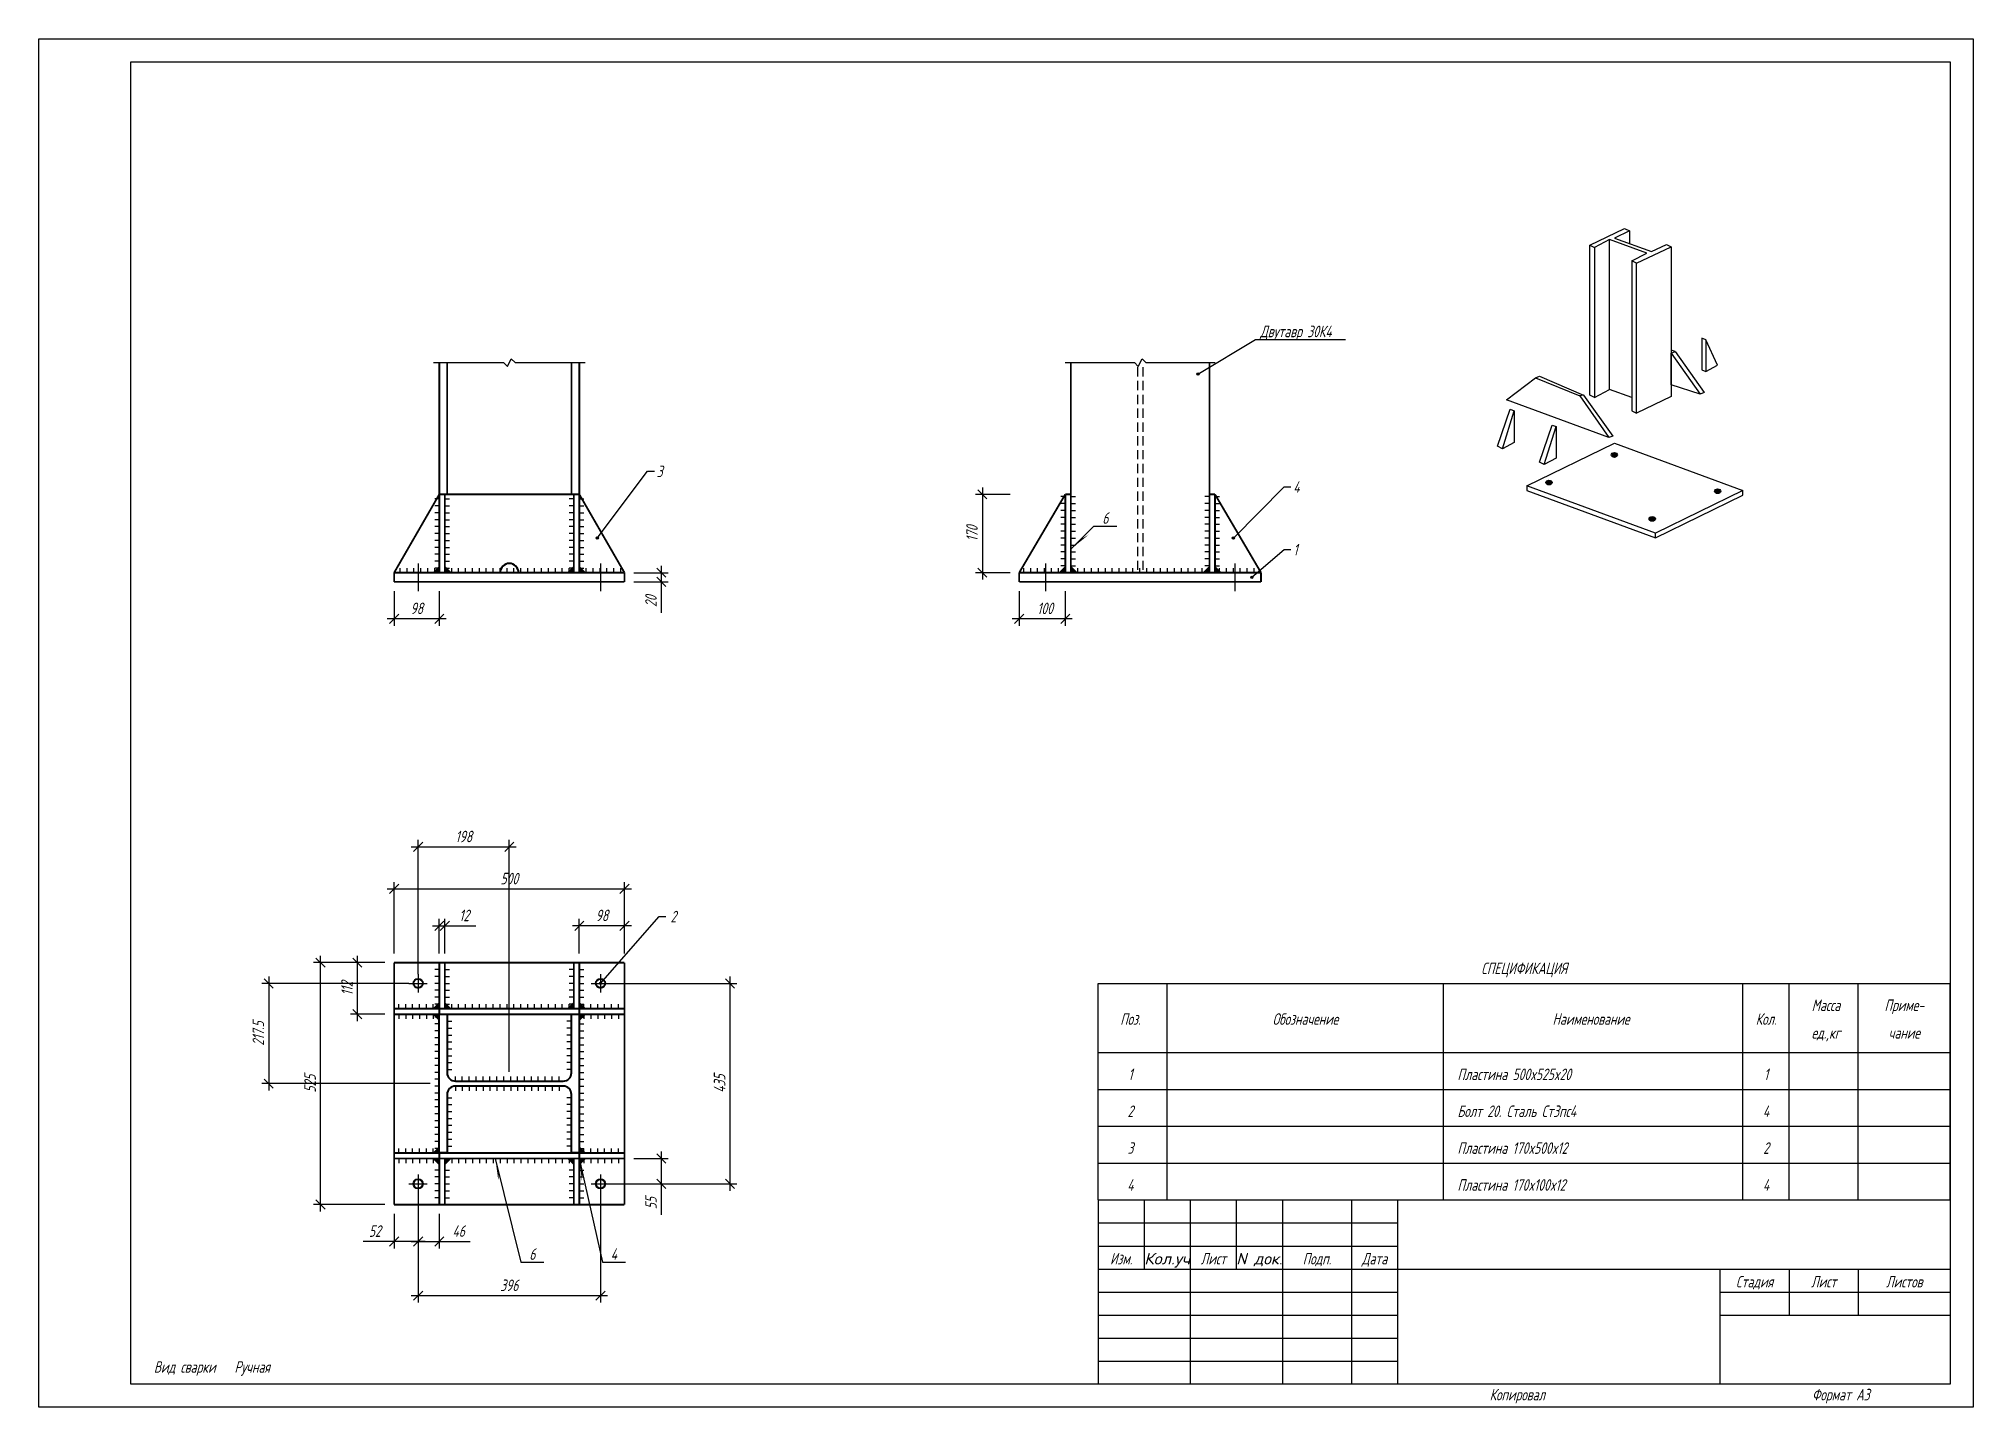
# Model space of a CAD drawing. Header units: millimetres. Extents: x 0 to 420, y 0 to 297.
import ezdxf
from ezdxf.enums import TextEntityAlignment as Align

# ---------------------------------------------------------------- set-up
doc = ezdxf.new("R2010")
doc.units = ezdxf.units.MM
doc.linetypes.add('DASHED', pattern=[3, 2, -1])
doc.layers.get('0').update_dxf_attribs({"linetype": 'CONTINUOUS'})
doc.layers.get('DEFPOINTS').update_dxf_attribs({"linetype": 'CONTINUOUS'})
for name, color, linetype in [('Выноски', 7, 'CONTINUOUS'), ('Изометрия', 7, 'CONTINUOUS'), ('Размеры', 7, 'CONTINUOUS'), ('Спецификация', 7, 'CONTINUOUS'), ('Узел', 7, 'CONTINUOUS'), ('Штамп+рамка', 7, 'CONTINUOUS')]:
    doc.layers.add(name, color=color, linetype=linetype)
doc.layers.add('Профиль', color=7, linetype='CONTINUOUS', lineweight=40)
doc.styles.add('SCADOFFICE', font='RomanS', dxfattribs={"width": 0.7, "oblique": 15, "height": 2.5})
doc.dimstyles.new('SCADOFFICE_DIM', dxfattribs={"dimtxt": 2.5, "dimasz": 2, "dimexe": 1.5, "dimexo": 2, "dimgap": 1, "dimtad": 1, "dimdec": 1, "dimlfac": 10, "dimdsep": 46, "dimtxsty": 'SCADOFFICE', "dimblk": 'OBLIQUE', "dimsah": 1, "dimcen": 2.5, "dimdle": 1.5, "dimclrd": 256, "dimclre": 256, "dimclrt": 256, "dimadec": 0, "dimazin": 0, "dimtfac": 1, "dimtdec": 1, "dimtmove": 0, "dimatfit": 2, "dimldrblk": 'OBLIQUE', "dimfxl": 1, "dimlwd": -3, "dimlwe": -3, "dimarcsym": 0})

msp = doc.modelspace()

# ---------------------------------------------------------------- texts
at = {"layer": 'Выноски', "ltscale": 50, "style": 'SCADOFFICE', "oblique": 15, "width": 0.7}
for s, p in [('Двутавр 30К4', (265.17, 232.22)), ('3', (134.17, 201.87)), ('4', (272.37, 198.47)), ('1', (272.37, 184.87)), ('2', (137.17, 105.24))]:
    msp.add_text(s, height=2.5, dxfattribs=at).set_placement(p)
msp.add_text('6', height=2.5, dxfattribs=at).set_placement((231.57, 191.72), align=Align.CENTER)
at = {"layer": 'Спецификация', "ltscale": 50, "style": 'SCADOFFICE', "oblique": 15, "width": 0.7}
for s, p in [('СПЕЦИФИКАЦИЯ', (322.5, 94)), ('Масса', (388, 86)), ('Приме-', (405, 86)), ('Поз.', (237, 83)), ('Обозначение', (275, 83)), ('Наименование', (337, 83)), ('Кол.', (375, 83)), ('ед.,кг', (388, 80)), ('чание', (405, 80)), ('1', (237, 71)), ('1', (375, 71)), ('2', (237, 63)), ('4', (375, 63)), ('3', (237, 55)), ('2', (375, 55)), ('4', (237, 47)), ('4', (375, 47))]:
    msp.add_text(s, height=2.5, dxfattribs=at).set_placement(p, align=Align.CENTER)
for s, p in [('Пластина 500x525x20', (308, 71)), ('Болт 20. Сталь Ст3пс4', (308, 63)), ('Пластина 170x500x12', (308, 55)), ('Пластина 170x100x12', (308, 47))]:
    msp.add_text(s, height=2.5, dxfattribs=at).set_placement(p)
at = {"layer": 'Узел', "ltscale": 50, "style": 'SCADOFFICE', "oblique": 15, "width": 0.7}
for s, p in [('6', (107.17, 31.99)), ('4', (124.87, 31.99))]:
    msp.add_text(s, height=2.5, dxfattribs=at).set_placement(p, align=Align.CENTER)
at = {"layer": 'Штамп+рамка', "ltscale": 50, "style": 'SCADOFFICE', "oblique": 15, "width": 0.7}
for s, p in [('Изм.', (235, 31)), ('Лист', (255, 31)), ('Подп.', (277.5, 31)), ('Дата', (290, 31)), ('Стадия', (372.5, 26)), ('Лист', (387.5, 26)), ('Листов', (405, 26))]:
    msp.add_text(s, height=2.5, dxfattribs=at).set_placement(p, align=Align.CENTER)
at = {"layer": 'Штамп+рамка', "ltscale": 50, "style": 'SCADOFFICE', "oblique": 15}
for s, width, p, p2 in [('Кол.уч', 0.848485, (240, 31), (250, 31)), ('N док.', 0.815534, (260, 31), (270, 31))]:
    msp.add_text(s, height=2.5, dxfattribs=dict(at, width=width)).set_placement(p, p2, align=Align.FIT)
at = {"layer": 'Штамп+рамка', "ltscale": 50, "style": 'SCADOFFICE', "oblique": 15, "width": 0.7}
for s, p in [('Вид сварки', (25, 7.5)), ('Ручная', (42.5, 7.5)), ('Копировал', (315, 1.5)), ('Формат А3', (385, 1.5))]:
    msp.add_text(s, height=2.5, dxfattribs=at).set_placement(p)

# ---------------------------------------------------------------- blocks, each defined once
blk = doc.blocks.new('_Oblique')
at = {"layer": 'Размеры', "color": 0, "linetype": 'ByBlock', "lineweight": -2}
blk.add_line((-0.5, -0.5), (0.5, 0.5), dxfattribs=at)
blk = doc.blocks.new('*D1')
at = {"layer": 'DEFPOINTS', "color": 0, "transparency": 16777216}
for p in [(127.17, 181.12), (127.17, 179.12), (135.17, 179.12)]:
    blk.add_point(p, dxfattribs=at)
at = {"layer": 'Размеры', "lineweight": -3, "transparency": 16777216}
for p, q in [((129.17, 181.12), (136.67, 181.12)), ((135.17, 182.62), (135.17, 177.62)), ((135.17, 181.12), (135.17, 172.42)), ((129.17, 179.12), (136.67, 179.12))]:
    blk.add_line(p, q, dxfattribs=at)
at = {"layer": 'Размеры', "lineweight": -3, "transparency": 16777216, "xscale": 2, "yscale": 2, "zscale": 2}
for p, rotation in [((135.17, 181.12), 90), ((135.17, 179.12), 270)]:
    blk.add_blockref('_Oblique', p, dxfattribs=dict(at, rotation=rotation))
at = {"layer": 'Размеры', "transparency": 16777216, "insert": (134.17, 174.92), "char_height": 2.5, "attachment_point": 8, "rotation": 90, "style": 'SCADOFFICE'}
blk.add_mtext('20', dxfattribs=at)
blk = doc.blocks.new('*D3')
at = {"layer": 'DEFPOINTS', "color": 0, "transparency": 16777216}
for p in [(77.17, 179.12), (86.97, 179.12), (77.17, 171.12)]:
    blk.add_point(p, dxfattribs=at)
at = {"layer": 'Размеры', "lineweight": -3, "transparency": 16777216}
for p, q in [((77.17, 177.12), (77.17, 169.62)), ((86.97, 177.12), (86.97, 169.62)), ((88.47, 171.12), (75.67, 171.12))]:
    blk.add_line(p, q, dxfattribs=at)
at = {"layer": 'Размеры', "lineweight": -3, "transparency": 16777216, "xscale": 2, "yscale": 2, "zscale": 2}
for p in [(77.17, 171.12), (86.97, 171.12)]:
    blk.add_blockref('_Oblique', p, dxfattribs=at)
at = {"layer": 'Размеры', "transparency": 16777216, "insert": (82.07, 172.12), "char_height": 2.5, "attachment_point": 8, "style": 'SCADOFFICE'}
blk.add_mtext('98', dxfattribs=at)
blk = doc.blocks.new('*D4')
at = {"layer": 'DEFPOINTS', "color": 0, "transparency": 16777216}
for p in [(212.87, 198.12), (204.87, 181.12), (212.87, 181.12)]:
    blk.add_point(p, dxfattribs=at)
at = {"layer": 'Размеры', "lineweight": -3, "transparency": 16777216}
for p, q in [((210.87, 198.12), (203.37, 198.12)), ((204.87, 199.62), (204.87, 179.62)), ((210.87, 181.12), (203.37, 181.12))]:
    blk.add_line(p, q, dxfattribs=at)
at = {"layer": 'Размеры', "lineweight": -3, "transparency": 16777216, "xscale": 2, "yscale": 2, "zscale": 2}
for p, rotation in [((204.87, 198.12), 90), ((204.87, 181.12), 270)]:
    blk.add_blockref('_Oblique', p, dxfattribs=dict(at, rotation=rotation))
at = {"layer": 'Размеры', "transparency": 16777216, "insert": (203.87, 189.62), "char_height": 2.5, "attachment_point": 8, "rotation": 90, "style": 'SCADOFFICE'}
blk.add_mtext('170', dxfattribs=at)
blk = doc.blocks.new('*D5')
at = {"layer": 'DEFPOINTS', "color": 0, "transparency": 16777216}
for p in [(212.87, 179.12), (222.87, 179.12), (212.87, 171.12)]:
    blk.add_point(p, dxfattribs=at)
at = {"layer": 'Размеры', "lineweight": -3, "transparency": 16777216}
for p, q in [((212.87, 177.12), (212.87, 169.62)), ((222.87, 177.12), (222.87, 169.62)), ((224.37, 171.12), (211.37, 171.12))]:
    blk.add_line(p, q, dxfattribs=at)
at = {"layer": 'Размеры', "lineweight": -3, "transparency": 16777216, "xscale": 2, "yscale": 2, "zscale": 2}
for p in [(212.87, 171.12), (222.87, 171.12)]:
    blk.add_blockref('_Oblique', p, dxfattribs=at)
at = {"layer": 'Размеры', "transparency": 16777216, "insert": (218.47, 172.12), "char_height": 2.5, "attachment_point": 8, "style": 'SCADOFFICE'}
blk.add_mtext('100', dxfattribs=at)
blk = doc.blocks.new('*D6')
at = {"layer": 'DEFPOINTS', "color": 0, "transparency": 16777216}
for p in [(82.37, 43.99), (86.97, 43.99), (86.97, 35.99)]:
    blk.add_point(p, dxfattribs=at)
at = {"layer": 'Размеры', "lineweight": -3, "transparency": 16777216}
for p, q in [((82.37, 41.99), (82.37, 34.49)), ((86.97, 41.99), (86.97, 34.49)), ((80.87, 35.99), (88.47, 35.99)), ((86.97, 35.99), (93.67, 35.99))]:
    blk.add_line(p, q, dxfattribs=at)
at = {"layer": 'Размеры', "lineweight": -3, "transparency": 16777216, "xscale": 2, "yscale": 2, "zscale": 2, "rotation": 180}
blk.add_blockref('_Oblique', (82.37, 35.99), dxfattribs=at)
at = {"layer": 'Размеры', "lineweight": -3, "transparency": 16777216, "xscale": 2, "yscale": 2, "zscale": 2}
blk.add_blockref('_Oblique', (86.97, 35.99), dxfattribs=at)
at = {"layer": 'Размеры', "transparency": 16777216, "insert": (91.17, 36.99), "char_height": 2.5, "attachment_point": 8, "style": 'SCADOFFICE'}
blk.add_mtext('46', dxfattribs=at)
blk = doc.blocks.new('*D7')
at = {"layer": 'DEFPOINTS', "color": 0, "transparency": 16777216}
for p in [(77.17, 43.99), (82.37, 43.99), (77.17, 35.99)]:
    blk.add_point(p, dxfattribs=at)
at = {"layer": 'Размеры', "lineweight": -3, "transparency": 16777216}
for p, q in [((77.17, 41.99), (77.17, 34.49)), ((82.37, 41.99), (82.37, 34.49)), ((82.37, 35.99), (70.47, 35.99)), ((83.87, 35.99), (75.67, 35.99))]:
    blk.add_line(p, q, dxfattribs=at)
at = {"layer": 'Размеры', "lineweight": -3, "transparency": 16777216, "xscale": 2, "yscale": 2, "zscale": 2}
for p in [(77.17, 35.99), (82.37, 35.99)]:
    blk.add_blockref('_Oblique', p, dxfattribs=at)
at = {"layer": 'Размеры', "transparency": 16777216, "insert": (72.97, 36.99), "char_height": 2.5, "attachment_point": 8, "style": 'SCADOFFICE'}
blk.add_mtext('52', dxfattribs=at)
blk = doc.blocks.new('*D8')
at = {"layer": 'DEFPOINTS', "color": 0, "transparency": 16777216}
for p in [(127.17, 112.49), (77.17, 96.49), (127.17, 96.49)]:
    blk.add_point(p, dxfattribs=at)
at = {"layer": 'Размеры', "lineweight": -3, "transparency": 16777216}
for p, q in [((77.17, 98.49), (77.17, 113.99)), ((127.17, 98.49), (127.17, 113.99)), ((75.67, 112.49), (128.67, 112.49))]:
    blk.add_line(p, q, dxfattribs=at)
at = {"layer": 'Размеры', "lineweight": -3, "transparency": 16777216, "xscale": 2, "yscale": 2, "zscale": 2, "rotation": 180}
blk.add_blockref('_Oblique', (77.17, 112.49), dxfattribs=at)
at = {"layer": 'Размеры', "lineweight": -3, "transparency": 16777216, "xscale": 2, "yscale": 2, "zscale": 2}
blk.add_blockref('_Oblique', (127.17, 112.49), dxfattribs=at)
at = {"layer": 'Размеры', "transparency": 16777216, "insert": (102.17, 113.49), "char_height": 2.5, "attachment_point": 8, "style": 'SCADOFFICE'}
blk.add_mtext('500', dxfattribs=at)
blk = doc.blocks.new('*D9')
at = {"layer": 'DEFPOINTS', "color": 0, "transparency": 16777216}
for p in [(61.17, 96.49), (77.17, 96.49), (77.17, 43.99)]:
    blk.add_point(p, dxfattribs=at)
at = {"layer": 'Размеры', "lineweight": -3, "transparency": 16777216}
for p, q in [((61.17, 42.49), (61.17, 97.99)), ((75.17, 96.49), (59.67, 96.49)), ((75.17, 43.99), (59.67, 43.99))]:
    blk.add_line(p, q, dxfattribs=at)
at = {"layer": 'Размеры', "lineweight": -3, "transparency": 16777216, "xscale": 2, "yscale": 2, "zscale": 2}
for p, rotation in [((61.17, 96.49), 90), ((61.17, 43.99), 270)]:
    blk.add_blockref('_Oblique', p, dxfattribs=dict(at, rotation=rotation))
at = {"layer": 'Размеры', "transparency": 16777216, "insert": (60.17, 70.24), "char_height": 2.5, "attachment_point": 8, "rotation": 90, "style": 'SCADOFFICE'}
blk.add_mtext('525', dxfattribs=at)
blk = doc.blocks.new('*D10')
at = {"layer": 'DEFPOINTS', "color": 0, "transparency": 16777216}
for p in [(88.17, 104.49), (86.97, 96.49), (88.17, 96.49)]:
    blk.add_point(p, dxfattribs=at)
at = {"layer": 'Размеры', "lineweight": -3, "transparency": 16777216}
for p, q in [((86.97, 98.49), (86.97, 105.99)), ((88.17, 98.49), (88.17, 105.99)), ((85.47, 104.49), (89.67, 104.49)), ((88.17, 104.49), (94.87, 104.49))]:
    blk.add_line(p, q, dxfattribs=at)
at = {"layer": 'Размеры', "lineweight": -3, "transparency": 16777216, "xscale": 2, "yscale": 2, "zscale": 2, "rotation": 180}
blk.add_blockref('_Oblique', (86.97, 104.49), dxfattribs=at)
at = {"layer": 'Размеры', "lineweight": -3, "transparency": 16777216, "xscale": 2, "yscale": 2, "zscale": 2}
blk.add_blockref('_Oblique', (88.17, 104.49), dxfattribs=at)
at = {"layer": 'Размеры', "transparency": 16777216, "insert": (92.37, 105.49), "char_height": 2.5, "attachment_point": 8, "style": 'SCADOFFICE'}
blk.add_mtext('12', dxfattribs=at)
blk = doc.blocks.new('*D11')
at = {"layer": 'DEFPOINTS', "color": 0, "transparency": 16777216}
for p in [(117.37, 104.49), (117.37, 96.49), (127.17, 96.49)]:
    blk.add_point(p, dxfattribs=at)
at = {"layer": 'Размеры', "lineweight": -3, "transparency": 16777216}
for p, q in [((117.37, 98.49), (117.37, 105.99)), ((127.17, 98.49), (127.17, 105.99)), ((128.67, 104.49), (115.87, 104.49))]:
    blk.add_line(p, q, dxfattribs=at)
at = {"layer": 'Размеры', "lineweight": -3, "transparency": 16777216, "xscale": 2, "yscale": 2, "zscale": 2}
for p in [(117.37, 104.49), (127.17, 104.49)]:
    blk.add_blockref('_Oblique', p, dxfattribs=at)
at = {"layer": 'Размеры', "transparency": 16777216, "insert": (122.27, 105.49), "char_height": 2.5, "attachment_point": 8, "style": 'SCADOFFICE'}
blk.add_mtext('98', dxfattribs=at)
blk = doc.blocks.new('*D12')
at = {"layer": 'DEFPOINTS', "color": 0, "transparency": 16777216}
for p in [(77.17, 96.49), (69.17, 85.29), (77.17, 85.29)]:
    blk.add_point(p, dxfattribs=at)
at = {"layer": 'Размеры', "lineweight": -3, "transparency": 16777216}
for p, q in [((69.17, 97.99), (69.17, 83.79)), ((75.17, 96.49), (67.67, 96.49)), ((75.17, 85.29), (67.67, 85.29))]:
    blk.add_line(p, q, dxfattribs=at)
at = {"layer": 'Размеры', "lineweight": -3, "transparency": 16777216, "xscale": 2, "yscale": 2, "zscale": 2}
for p, rotation in [((69.17, 96.49), 90), ((69.17, 85.29), 270)]:
    blk.add_blockref('_Oblique', p, dxfattribs=dict(at, rotation=rotation))
at = {"layer": 'Размеры', "transparency": 16777216, "insert": (68.17, 90.89), "char_height": 2.5, "attachment_point": 8, "rotation": 90, "style": 'SCADOFFICE'}
blk.add_mtext('112', dxfattribs=at)
blk = doc.blocks.new('*D13')
at = {"layer": 'DEFPOINTS', "color": 0, "transparency": 16777216}
for p in [(127.17, 53.99), (127.17, 48.49), (135.17, 48.49)]:
    blk.add_point(p, dxfattribs=at)
at = {"layer": 'Размеры', "lineweight": -3, "transparency": 16777216}
for p, q in [((135.17, 55.49), (135.17, 46.99)), ((129.17, 53.99), (136.67, 53.99)), ((135.17, 53.99), (135.17, 41.79)), ((129.17, 48.49), (136.67, 48.49))]:
    blk.add_line(p, q, dxfattribs=at)
at = {"layer": 'Размеры', "lineweight": -3, "transparency": 16777216, "xscale": 2, "yscale": 2, "zscale": 2}
for p, rotation in [((135.17, 53.99), 90), ((135.17, 48.49), 270)]:
    blk.add_blockref('_Oblique', p, dxfattribs=dict(at, rotation=rotation))
at = {"layer": 'Размеры', "transparency": 16777216, "insert": (134.17, 44.29), "char_height": 2.5, "attachment_point": 8, "rotation": 90, "style": 'SCADOFFICE'}
blk.add_mtext('55', dxfattribs=at)
blk = doc.blocks.new('*D14')
at = {"lineweight": -3, "transparency": 16777216}
for p, q in [((49.93, 93.49), (49.93, 68.74)), ((80.37, 91.99), (48.43, 91.99)), ((84.97, 70.24), (48.43, 70.24))]:
    blk.add_line(p, q, dxfattribs=at)
at = {"layer": 'DEFPOINTS', "color": 0, "transparency": 16777216}
for p in [(82.37, 91.99), (49.93, 70.24), (86.97, 70.24)]:
    blk.add_point(p, dxfattribs=at)
at = {"lineweight": -3, "transparency": 16777216, "xscale": 2, "yscale": 2, "zscale": 2}
for p, rotation in [((49.93, 91.99), 90), ((49.93, 70.24), 270)]:
    blk.add_blockref('_Oblique', p, dxfattribs=dict(at, rotation=rotation))
at = {"transparency": 16777216, "insert": (47.68, 81.12), "char_height": 2.5, "attachment_point": 5, "rotation": 90, "style": 'SCADOFFICE'}
blk.add_mtext('217.5 ', dxfattribs=at)
blk = doc.blocks.new('*D15')
at = {"lineweight": -3, "transparency": 16777216}
for p, q in [((82.37, 93.99), (82.37, 123.12)), ((102.17, 72.79), (102.17, 123.12)), ((80.87, 121.62), (103.67, 121.62))]:
    blk.add_line(p, q, dxfattribs=at)
at = {"layer": 'DEFPOINTS', "color": 0, "transparency": 16777216}
for p in [(102.17, 121.62), (82.37, 91.99), (102.17, 70.79)]:
    blk.add_point(p, dxfattribs=at)
at = {"lineweight": -3, "transparency": 16777216, "xscale": 2, "yscale": 2, "zscale": 2, "rotation": 180}
blk.add_blockref('_Oblique', (82.37, 121.62), dxfattribs=at)
at = {"lineweight": -3, "transparency": 16777216, "xscale": 2, "yscale": 2, "zscale": 2}
blk.add_blockref('_Oblique', (102.17, 121.62), dxfattribs=at)
at = {"transparency": 16777216, "insert": (92.27, 123.87), "char_height": 2.5, "attachment_point": 5, "style": 'SCADOFFICE'}
blk.add_mtext('198 ', dxfattribs=at)
blk = doc.blocks.new('*D16')
at = {"lineweight": -3, "transparency": 16777216}
for p, q in [((150.07, 93.49), (150.07, 46.99)), ((123.97, 91.99), (151.57, 91.99)), ((123.97, 48.49), (151.57, 48.49))]:
    blk.add_line(p, q, dxfattribs=at)
at = {"layer": 'DEFPOINTS', "color": 0, "transparency": 16777216}
for p in [(121.97, 91.99), (121.97, 48.49), (150.07, 48.49)]:
    blk.add_point(p, dxfattribs=at)
at = {"lineweight": -3, "transparency": 16777216, "xscale": 2, "yscale": 2, "zscale": 2}
for p, rotation in [((150.07, 91.99), 90), ((150.07, 48.49), 270)]:
    blk.add_blockref('_Oblique', p, dxfattribs=dict(at, rotation=rotation))
at = {"transparency": 16777216, "insert": (147.82, 70.24), "char_height": 2.5, "attachment_point": 5, "rotation": 90, "style": 'SCADOFFICE'}
blk.add_mtext('435 ', dxfattribs=at)
blk = doc.blocks.new('*D17')
at = {"lineweight": -3, "transparency": 16777216}
for p, q in [((82.37, 46.49), (82.37, 22.73)), ((121.97, 46.49), (121.97, 22.73)), ((80.87, 24.23), (123.47, 24.23))]:
    blk.add_line(p, q, dxfattribs=at)
at = {"layer": 'DEFPOINTS', "color": 0, "transparency": 16777216}
for p in [(82.37, 48.49), (121.97, 48.49), (121.97, 24.23)]:
    blk.add_point(p, dxfattribs=at)
at = {"lineweight": -3, "transparency": 16777216, "xscale": 2, "yscale": 2, "zscale": 2, "rotation": 180}
blk.add_blockref('_Oblique', (82.37, 24.23), dxfattribs=at)
at = {"lineweight": -3, "transparency": 16777216, "xscale": 2, "yscale": 2, "zscale": 2}
blk.add_blockref('_Oblique', (121.97, 24.23), dxfattribs=at)
at = {"transparency": 16777216, "insert": (102.17, 26.48), "char_height": 2.5, "attachment_point": 5, "style": 'SCADOFFICE'}
blk.add_mtext('396 ', dxfattribs=at)

# ---------------------------------------------------------------- dimensions: what is measured, and where the dimension line sits
for base, p1, p2, picture, middle in [((102.17, 121.620099), (82.37, 91.99), (102.17, 70.79), '*D15', (92.27, 123.870099)), ((121.97, 24.234672), (82.37, 48.49), (121.97, 48.49), '*D17', (102.17, 26.484672))]:
    dim = msp.add_linear_dim(base=base, p1=p1, p2=p2, dimstyle='SCADOFFICE_DIM', override={"dimpost": ' ', "dimblk1": 'Oblique', "dimblk2": 'Oblique', "dimtmove": 1, "dimatfit": 3})
    dim.commit()
    dim.dimension.update_dxf_attribs({"geometry": picture, "text_midpoint": middle})
for base, p1, p2, picture, middle in [((49.92906, 70.24), (82.37, 91.99), (86.97, 70.24), '*D14', (47.67906, 81.115)), ((150.06528, 48.49), (121.97, 91.99), (121.97, 48.49), '*D16', (147.81528, 70.24))]:
    dim = msp.add_linear_dim(base=base, p1=p1, p2=p2, angle=90, dimstyle='SCADOFFICE_DIM', override={"dimpost": ' ', "dimblk1": 'Oblique', "dimblk2": 'Oblique', "dimtmove": 1, "dimatfit": 3})
    dim.commit()
    dim.dimension.update_dxf_attribs({"geometry": picture, "text_midpoint": middle})
at = {"layer": 'Размеры'}
for base, p1, p2, picture, middle in [((204.87, 181.12), (212.87, 198.12), (212.87, 181.12), '*D4', (204.87, 189.62)), ((61.17, 96.49), (77.17, 43.99), (77.17, 96.49), '*D9', (61.17, 70.24)), ((69.17, 85.29), (77.17, 96.49), (77.17, 85.29), '*D12', (69.17, 90.89))]:
    dim = msp.add_linear_dim(base=base, p1=p1, p2=p2, angle=90, dimstyle='SCADOFFICE_DIM', dxfattribs=at)
    dim.commit()
    dim.dimension.update_dxf_attribs({"geometry": picture, "text_midpoint": middle})
for base, p1, p2, picture, middle in [((135.17, 179.12), (127.17, 181.12), (127.17, 179.12), '*D1', (135.17, 174.92)), ((135.17, 48.49), (127.17, 53.99), (127.17, 48.49), '*D13', (135.17, 44.29))]:
    dim = msp.add_linear_dim(base=base, p1=p1, p2=p2, angle=90, dimstyle='SCADOFFICE_DIM', dxfattribs=at)
    dim.commit()
    dim.dimension.update_dxf_attribs({"geometry": picture, "text_midpoint": middle, "dimtype": 160})
for base, p1, p2, picture, middle in [((77.17, 171.12), (86.97, 179.12), (77.17, 179.12), '*D3', (82.07, 171.12)), ((212.87, 171.12), (222.87, 179.12), (212.87, 179.12), '*D5', (218.47, 171.12)), ((127.17, 112.49), (77.17, 96.49), (127.17, 96.49), '*D8', (102.17, 112.49)), ((117.37, 104.49), (127.17, 96.49), (117.37, 96.49), '*D11', (122.27, 104.49))]:
    dim = msp.add_linear_dim(base=base, p1=p1, p2=p2, dimstyle='SCADOFFICE_DIM', dxfattribs=at)
    dim.commit()
    dim.dimension.update_dxf_attribs({"geometry": picture, "text_midpoint": middle})
for base, p1, p2, picture, middle in [((88.17, 104.49), (86.97, 96.49), (88.17, 96.49), '*D10', (92.37, 104.49)), ((77.17, 35.99), (82.37, 43.99), (77.17, 43.99), '*D7', (72.97, 35.99)), ((86.97, 35.99), (82.37, 43.99), (86.97, 43.99), '*D6', (91.17, 35.99))]:
    dim = msp.add_linear_dim(base=base, p1=p1, p2=p2, dimstyle='SCADOFFICE_DIM', dxfattribs=at)
    dim.commit()
    dim.dimension.update_dxf_attribs({"geometry": picture, "text_midpoint": middle, "dimtype": 160})

# ---------------------------------------------------------------- hatches: boundary and pattern name
at = {"layer": 'Выноски'}
for points in [[(251.42, 224.22, 1), (251.92, 224.22, 1)], [(224.07, 186.22), (227.95573, 189.366602), (226.19132, 188.34132)], [(121.02, 188.62, 1), (121.52, 188.62, 1)], [(259.12, 188.62, 1), (259.62, 188.62, 1)], [(86.97, 181.12), (85.47, 181.12), (86.97, 182.62)], [(88.17, 181.12), (89.67, 181.12), (88.17, 182.62)], [(116.17, 181.12), (114.67, 181.12), (116.17, 182.62)], [(117.37, 181.12), (118.87, 181.12), (117.37, 182.62)], [(222.87, 181.12), (221.37, 181.12), (222.87, 182.62)], [(224.07, 181.12), (225.57, 181.12), (224.07, 182.62)], [(254.17, 181.12), (252.67, 181.12), (254.17, 182.62)], [(255.37, 181.12), (256.87, 181.12), (255.37, 182.62)], [(263.12, 180.12, 1), (263.62, 180.12, 1)], [(121.72, 91.99, 1), (122.22, 91.99, 1)]]:
    msp.add_hatch(color=256, dxfattribs=at).paths.add_polyline_path(points)
at = {"layer": 'Изометрия'}
h = msp.add_hatch(color=256, dxfattribs=at)
edge = h.paths.add_edge_path()
edge.add_ellipse((342.074125, 206.664125), major_axis=(-0.68475, 0), ratio=0.75, start_angle=0, end_angle=360)
h = msp.add_hatch(color=256, dxfattribs=at)
edge = h.paths.add_edge_path()
edge.add_ellipse((327.865562, 200.672562), major_axis=(-0.68475, 0), ratio=0.75, start_angle=0, end_angle=360)
h = msp.add_hatch(color=256, dxfattribs=at)
edge = h.paths.add_edge_path()
edge.add_ellipse((364.499687, 198.7895), major_axis=(-0.68475, 0), ratio=0.75, start_angle=0, end_angle=360)
h = msp.add_hatch(color=256, dxfattribs=at)
edge = h.paths.add_edge_path()
edge.add_ellipse((350.291125, 192.797937), major_axis=(-0.68475, 0), ratio=0.75, start_angle=0, end_angle=360)
at = {"layer": 'Узел'}
for points in [[(86.97, 86.49), (85.47, 86.49), (86.97, 87.99)], [(86.97, 85.29), (85.47, 85.29), (86.97, 83.79)], [(88.17, 86.49), (89.67, 86.49), (88.17, 87.99)], [(116.17, 86.49), (114.67, 86.49), (116.17, 87.99)], [(117.37, 86.49), (118.87, 86.49), (117.37, 87.99)], [(117.37, 85.29), (118.87, 85.29), (117.37, 83.79)], [(86.97, 55.19), (85.47, 55.19), (86.97, 56.69)], [(117.37, 55.19), (118.87, 55.19), (117.37, 56.69)], [(86.97, 53.99), (85.47, 53.99), (86.97, 52.49)], [(88.17, 53.99), (89.67, 53.99), (88.17, 52.49)], [(99.13, 53.99), (99.811374, 49.036645), (99.847245, 51.077002)], [(116.17, 53.99), (114.67, 53.99), (116.17, 52.49)], [(117.37, 53.99), (118.87, 53.99), (117.37, 52.49)], [(117.37, 53.99), (117.938514, 49.022426), (118.020791, 51.061439)]]:
    msp.add_hatch(color=256, dxfattribs=at).paths.add_polyline_path(points)

# ---------------------------------------------------------------- linework, layer by layer
at = {"layer": 'Выноски', "linetype": 'Continuous'}
for p, q in [((251.67, 224.22), (264.17, 231.72)), ((264.17, 231.72), (283.67, 231.72)), ((121.27, 188.62), (132.17, 203.12)), ((132.17, 203.12), (133.67, 203.12)), ((222.87, 197.62), (221.87, 197.62)), ((224.07, 197.62), (225.07, 197.62)), ((254.17, 197.62), (253.17, 197.62)), ((255.37, 197.62), (256.37, 197.62)), ((259.37, 188.62), (270.37, 199.72)), ((270.37, 199.72), (271.87, 199.72)), ((86.97, 197.12), (85.97, 197.12)), ((86.97, 195.62), (85.97, 195.62)), ((86.97, 194.12), (85.97, 194.12)), ((88.17, 197.12), (89.17, 197.12)), ((88.17, 195.62), (89.17, 195.62)), ((88.17, 194.12), (89.17, 194.12)), ((116.17, 197.12), (115.17, 197.12)), ((116.17, 195.62), (115.17, 195.62)), ((116.17, 194.12), (115.17, 194.12)), ((117.37, 197.12), (118.37, 197.12)), ((117.37, 195.62), (118.37, 195.62)), ((117.37, 194.12), (118.37, 194.12)), ((222.87, 196.12), (221.87, 196.12)), ((222.87, 194.62), (221.87, 194.62)), ((224.07, 196.12), (225.07, 196.12)), ((224.07, 194.62), (225.07, 194.62)), ((254.17, 196.12), (253.17, 196.12)), ((254.17, 194.62), (253.17, 194.62)), ((255.37, 196.12), (256.37, 196.12)), ((255.37, 194.62), (256.37, 194.62)), ((86.97, 192.62), (85.97, 192.62)), ((86.97, 191.12), (85.97, 191.12)), ((86.97, 189.62), (85.97, 189.62)), ((88.17, 192.62), (89.17, 192.62)), ((88.17, 191.12), (89.17, 191.12)), ((88.17, 189.62), (89.17, 189.62)), ((116.17, 192.62), (115.17, 192.62)), ((116.17, 191.12), (115.17, 191.12)), ((116.17, 189.62), (115.17, 189.62)), ((117.37, 192.62), (118.37, 192.62)), ((117.37, 191.12), (118.37, 191.12)), ((117.37, 189.62), (118.37, 189.62)), ((222.87, 193.12), (221.87, 193.12)), ((222.87, 191.62), (221.87, 191.62)), ((222.87, 190.12), (221.87, 190.12)), ((224.07, 193.12), (225.07, 193.12)), ((224.07, 191.62), (225.07, 191.62)), ((224.07, 186.22), (229.07, 191.22)), ((224.07, 190.12), (225.07, 190.12)), ((229.07, 191.22), (234.07, 191.22)), ((254.17, 193.12), (253.17, 193.12)), ((254.17, 191.62), (253.17, 191.62)), ((254.17, 190.12), (253.17, 190.12)), ((255.37, 193.12), (256.37, 193.12)), ((255.37, 191.62), (256.37, 191.62)), ((255.37, 190.12), (256.37, 190.12)), ((86.97, 188.12), (85.97, 188.12)), ((86.97, 186.62), (85.97, 186.62)), ((86.97, 185.12), (85.97, 185.12)), ((88.17, 188.12), (89.17, 188.12)), ((88.17, 186.62), (89.17, 186.62)), ((88.17, 185.12), (89.17, 185.12)), ((116.17, 188.12), (115.17, 188.12)), ((116.17, 186.62), (115.17, 186.62)), ((116.17, 185.12), (115.17, 185.12)), ((117.37, 188.12), (118.37, 188.12)), ((117.37, 186.62), (118.37, 186.62)), ((117.37, 185.12), (118.37, 185.12)), ((222.87, 188.62), (221.87, 188.62)), ((222.87, 187.12), (221.87, 187.12)), ((222.87, 185.62), (221.87, 185.62)), ((224.07, 188.62), (225.07, 188.62)), ((224.07, 187.12), (225.07, 187.12)), ((224.07, 185.62), (225.07, 185.62)), ((254.17, 188.62), (253.17, 188.62)), ((254.17, 187.12), (253.17, 187.12)), ((254.17, 185.62), (253.17, 185.62)), ((255.37, 188.62), (256.37, 188.62)), ((255.37, 187.12), (256.37, 187.12)), ((255.37, 185.62), (256.37, 185.62)), ((263.37, 180.12), (270.37, 186.12)), ((270.37, 186.12), (271.87, 186.12)), ((78.47, 181.12), (78.47, 182.12)), ((79.97, 181.12), (79.97, 182.12)), ((81.47, 181.12), (81.47, 182.12)), ((82.37, 183.12), (82.37, 177.12)), ((82.97, 181.12), (82.97, 182.12)), ((84.47, 181.12), (84.47, 182.12)), ((86.97, 183.62), (85.97, 183.62)), ((85.97, 181.12), (85.97, 182.12)), ((86.97, 182.12), (85.97, 182.12)), ((88.17, 183.62), (89.17, 183.62)), ((88.17, 182.12), (89.17, 182.12)), ((89.67, 181.12), (89.67, 182.12)), ((91.17, 181.12), (91.17, 182.12)), ((92.67, 181.12), (92.67, 182.12)), ((94.17, 181.12), (94.17, 182.12)), ((95.67, 181.12), (95.67, 182.12)), ((97.17, 181.12), (97.17, 182.12)), ((98.67, 181.12), (98.67, 182.12)), ((100.17, 181.12), (100.17, 182.12)), ((101.67, 181.12), (101.67, 182.12)), ((103.17, 181.12), (103.17, 182.12)), ((104.67, 181.12), (104.67, 182.12)), ((106.17, 181.12), (106.17, 182.12)), ((107.67, 181.12), (107.67, 182.12)), ((109.17, 181.12), (109.17, 182.12)), ((110.67, 181.12), (110.67, 182.12)), ((112.17, 181.12), (112.17, 182.12)), ((113.67, 181.12), (113.67, 182.12)), ((116.17, 183.62), (115.17, 183.62)), ((115.17, 181.12), (115.17, 182.12)), ((116.17, 182.12), (115.17, 182.12)), ((117.37, 183.62), (118.37, 183.62)), ((117.37, 182.12), (118.37, 182.12)), ((118.87, 181.12), (118.87, 182.12)), ((120.37, 181.12), (120.37, 182.12)), ((121.87, 181.12), (121.87, 182.12)), ((121.97, 183.12), (121.97, 177.12)), ((123.37, 181.12), (123.37, 182.12)), ((124.87, 181.12), (124.87, 182.12)), ((126.37, 181.12), (126.37, 182.12)), ((213.87, 181.12), (213.87, 182.12)), ((215.37, 181.12), (215.37, 182.12)), ((216.87, 181.12), (216.87, 182.12)), ((218.37, 181.12), (218.37, 182.12)), ((218.57, 183.12), (218.57, 177.12)), ((219.87, 181.12), (219.87, 182.12)), ((221.37, 181.12), (221.37, 182.12)), ((222.87, 184.12), (221.87, 184.12)), ((222.87, 182.62), (221.87, 182.62)), ((224.07, 184.12), (225.07, 184.12)), ((224.07, 182.62), (225.07, 182.62)), ((225.57, 181.12), (225.57, 182.12)), ((227.07, 181.12), (227.07, 182.12)), ((228.57, 181.12), (228.57, 182.12)), ((230.07, 181.12), (230.07, 182.12)), ((231.57, 181.12), (231.57, 182.12)), ((233.07, 181.12), (233.07, 182.12)), ((234.57, 181.12), (234.57, 182.12)), ((236.07, 181.12), (236.07, 182.12)), ((237.57, 181.12), (237.57, 182.12)), ((239.07, 181.12), (239.07, 182.12)), ((240.57, 181.12), (240.57, 182.12)), ((242.07, 181.12), (242.07, 182.12)), ((243.57, 181.12), (243.57, 182.12)), ((245.07, 181.12), (245.07, 182.12)), ((246.57, 181.12), (246.57, 182.12)), ((248.07, 181.12), (248.07, 182.12)), ((249.57, 181.12), (249.57, 182.12)), ((251.07, 181.12), (251.07, 182.12)), ((252.57, 181.12), (252.57, 182.12)), ((254.17, 184.12), (253.17, 184.12)), ((254.17, 182.62), (253.17, 182.62)), ((254.07, 181.12), (254.07, 182.12)), ((255.37, 184.12), (256.37, 184.12)), ((255.37, 182.62), (256.37, 182.62)), ((256.37, 181.12), (256.37, 182.12)), ((257.87, 181.12), (257.87, 182.12)), ((259.37, 181.12), (259.37, 182.12)), ((259.67, 183.12), (259.67, 177.12)), ((260.87, 181.12), (260.87, 182.12)), ((262.37, 181.12), (262.37, 182.12)), ((263.87, 181.12), (263.87, 182.12)), ((121.97, 91.99), (134.67, 106.49)), ((134.67, 106.49), (136.17, 106.49)), ((82.37, 93.99), (82.37, 89.99)), ((80.37, 91.99), (84.37, 91.99))]:
    msp.add_line(p, q, dxfattribs=at)
for centre in [(251.67, 224.22), (121.27, 188.62), (259.37, 188.62), (263.37, 180.12), (121.97, 91.99)]:
    msp.add_circle(centre, 0.25, dxfattribs=at)
at = {"layer": 'Изометрия', "linetype": 'Continuous'}
for p, q in [((336.767313, 252.2), (344.299562, 255.794938)), ((336.767313, 219.674375), (336.767313, 252.2)), ((336.767313, 252.2), (337.794437, 251.686437)), ((341.047, 253.398312), (337.794437, 251.686437)), ((341.047, 220.872687), (341.047, 253.398312)), ((349.092812, 250.488125), (341.047, 253.398312)), ((345.326687, 255.281375), (342.074125, 253.740687)), ((342.074125, 253.740687), (350.119937, 250.8305)), ((344.299562, 255.794938), (345.326687, 255.281375)), ((345.326687, 255.281375), (345.326687, 252.542375)), ((350.119937, 250.8305), (353.3725, 252.371187)), ((353.3725, 252.371187), (354.399625, 251.857625)), ((337.794437, 251.686437), (337.794437, 219.160812)), ((345.84025, 248.77625), (349.092812, 250.488125)), ((346.867375, 248.262687), (345.84025, 248.77625)), ((345.84025, 248.77625), (345.84025, 216.250625)), ((346.867375, 248.262687), (354.399625, 251.857625)), ((346.867375, 215.737062), (346.867375, 248.262687)), ((354.399625, 251.857625), (354.399625, 219.332)), ((361.931875, 231.6575), (361.075937, 231.999875)), ((361.075937, 231.999875), (361.075937, 225.152375)), ((364.499687, 226.1795), (361.931875, 231.6575)), ((361.931875, 231.6575), (361.931875, 224.81)), ((355.255563, 229.089687), (354.399625, 229.432062)), ((354.399625, 228.747312), (355.255563, 229.089687)), ((354.399625, 228.747312), (360.733563, 219.845562)), ((354.399625, 221.899813), (354.399625, 228.747312)), ((355.255563, 229.089687), (361.5895, 220.187937)), ((318.621437, 218.64725), (324.955375, 223.4405)), ((324.955375, 223.4405), (325.811312, 223.782875)), ((324.955375, 223.4405), (334.541875, 219.503187)), ((325.811312, 223.782875), (335.397812, 219.674375)), ((361.075937, 225.152375), (361.931875, 224.81)), ((361.931875, 224.81), (364.499687, 226.1795)), ((340.875812, 210.43025), (318.621437, 218.64725)), ((335.397812, 219.674375), (334.541875, 219.503187)), ((334.541875, 219.503187), (340.875812, 210.43025)), ((335.397812, 219.674375), (341.73175, 210.772625)), ((337.794437, 219.160812), (336.767313, 219.674375)), ((337.794437, 219.160812), (341.047, 220.872687)), ((345.84025, 219.160812), (341.047, 220.872687)), ((354.399625, 219.332), (346.867375, 215.737062)), ((360.733563, 219.845562), (354.399625, 221.899813)), ((361.5895, 220.187937), (360.733563, 219.845562)), ((316.738375, 208.547187), (319.477375, 216.593)), ((317.7655, 208.033625), (320.333312, 216.250625)), ((319.477375, 216.593), (320.333312, 216.250625)), ((320.333312, 216.250625), (320.333312, 209.403125)), ((345.84025, 216.250625), (346.867375, 215.737062)), ((325.811312, 205.123437), (328.550312, 213.16925)), ((326.838438, 204.609875), (329.40625, 212.826875)), ((328.550312, 213.16925), (329.40625, 212.826875)), ((329.40625, 212.826875), (329.40625, 205.979375)), ((341.73175, 210.772625), (340.875812, 210.43025)), ((317.7655, 208.033625), (316.738375, 208.547187)), ((320.333312, 209.403125), (317.7655, 208.033625)), ((323.072312, 199.987812), (342.074125, 209.231937)), ((329.40625, 205.979375), (326.838438, 204.609875)), ((342.074125, 209.231937), (369.977688, 198.960687)), ((326.838438, 204.609875), (325.811312, 205.123437)), ((350.975875, 189.716562), (323.072312, 199.987812)), ((323.072312, 199.987812), (323.072312, 198.960687)), ((323.072312, 198.960687), (350.975875, 188.689438)), ((369.977688, 198.960687), (350.975875, 189.716562)), ((350.975875, 188.689438), (369.977688, 197.933562)), ((369.977688, 197.933562), (369.977688, 198.960687)), ((350.975875, 188.689438), (350.975875, 189.716562))]:
    msp.add_line(p, q, dxfattribs=at)
at = {"layer": 'Изометрия'}
for centre in [(342.074125, 206.664125), (327.865562, 200.672562), (364.499687, 198.7895), (350.291125, 192.797937)]:
    msp.add_ellipse(centre, major_axis=(-0.68475, 0), ratio=0.75, start_param=0, end_param=6.283185, dxfattribs=at)
at = {"layer": 'Профиль', "linetype": 'Continuous'}
for p, q in [((86.97, 55.19), (86.97, 85.29)), ((86.97, 85.29), (88.67, 85.29)), ((88.67, 85.29), (88.67, 72.59)), ((115.67, 72.59), (115.67, 85.29)), ((115.67, 85.29), (117.37, 85.29)), ((117.37, 85.29), (117.37, 55.19)), ((88.67, 67.89), (88.67, 55.19)), ((90.47, 70.79), (113.87, 70.79)), ((113.87, 69.69), (90.47, 69.69)), ((115.67, 55.19), (115.67, 67.89)), ((88.67, 55.19), (86.97, 55.19)), ((117.37, 55.19), (115.67, 55.19))]:
    msp.add_line(p, q, dxfattribs=at)
for centre in [(82.37, 91.99), (121.97, 91.99), (82.37, 48.49), (121.97, 48.49)]:
    msp.add_circle(centre, 1, dxfattribs=at)
for centre, radius, start, end in [((102.17, 181.12), 2, 0, 179.9), ((90.47, 72.59), 1.8, 180, 269.9), ((113.87, 72.59), 1.8, 270, 359.9), ((90.47, 67.89), 1.8, 90, 179.9), ((113.87, 67.89), 1.8, 0, 89.9)]:
    msp.add_arc(centre, radius, start, end, dxfattribs=at)
at = {"layer": 'Размеры', "linetype": 'Continuous'}
for p, q in [((238.703333, 225.886667), (239.536667, 227.553333)), ((239.536667, 227.553333), (240.37, 226.72)), ((222.82, 226.72), (237.87, 226.72)), ((237.87, 226.72), (238.703333, 225.886667)), ((240.37, 226.72), (255.42, 226.72))]:
    msp.add_line(p, q, dxfattribs=at)
at = {"layer": 'Размеры', "linetype": 'DASHED'}
for p, q in [((238.57, 225.72), (238.57, 181.12)), ((239.67, 225.72), (239.67, 181.12))]:
    msp.add_line(p, q, dxfattribs=at)
at = {"layer": 'Размеры', "linetype": 'Continuous', "const_width": 0.4}
for points in [[(224.07, 181.12), (224.07, 226.72)], [(254.17, 181.12), (254.17, 226.72)], [(212.87, 181.12), (222.87, 198.12)], [(222.87, 198.12), (224.07, 198.12)], [(222.87, 181.12), (222.87, 198.12)], [(224.07, 198.12), (224.07, 181.12)], [(254.17, 198.12), (255.37, 198.12)], [(254.17, 181.12), (254.17, 198.12)], [(255.37, 198.12), (255.37, 181.12)], [(255.37, 198.12), (265.37, 181.12)], [(212.87, 181.12), (265.37, 181.12)], [(212.87, 179.12), (212.87, 181.12)], [(224.07, 181.12), (222.87, 181.12)], [(255.37, 181.12), (254.17, 181.12)], [(265.37, 181.12), (265.37, 179.12)], [(265.37, 179.12), (212.87, 179.12)]]:
    msp.add_lwpolyline(points, dxfattribs=at)
at = {"layer": 'Спецификация', "linetype": 'Continuous'}
for p, q in [((230, 92), (415, 92)), ((230, 45), (230, 92)), ((245, 45), (245, 92)), ((305, 45), (305, 92)), ((370, 45), (370, 92)), ((380, 45), (380, 92)), ((395, 45), (395, 92)), ((415, 45), (415, 92)), ((230, 77), (415, 77)), ((230, 69), (415, 69)), ((230, 61), (415, 61)), ((230, 53), (415, 53)), ((230, 45), (415, 45))]:
    msp.add_line(p, q, dxfattribs=at)
at = {"layer": 'Узел', "linetype": 'Continuous'}
for p, q in [((101.753333, 225.886667), (102.586667, 227.553333)), ((102.586667, 227.553333), (103.42, 226.72)), ((85.72, 226.72), (100.92, 226.72)), ((100.92, 226.72), (101.753333, 225.886667)), ((103.42, 226.72), (118.62, 226.72)), ((86.97, 94.99), (85.97, 94.99)), ((86.97, 93.49), (85.97, 93.49)), ((88.17, 94.99), (89.17, 94.99)), ((88.17, 93.49), (89.17, 93.49)), ((116.17, 94.99), (115.17, 94.99)), ((116.17, 93.49), (115.17, 93.49)), ((117.37, 94.99), (118.37, 94.99)), ((117.37, 93.49), (118.37, 93.49)), ((121.97, 93.99), (121.97, 89.99)), ((86.97, 91.99), (85.97, 91.99)), ((86.97, 90.49), (85.97, 90.49)), ((86.97, 88.99), (85.97, 88.99)), ((88.17, 91.99), (89.17, 91.99)), ((88.17, 90.49), (89.17, 90.49)), ((88.17, 88.99), (89.17, 88.99)), ((116.17, 91.99), (115.17, 91.99)), ((116.17, 90.49), (115.17, 90.49)), ((116.17, 88.99), (115.17, 88.99)), ((117.37, 91.99), (118.37, 91.99)), ((117.37, 90.49), (118.37, 90.49)), ((117.37, 88.99), (118.37, 88.99)), ((119.97, 91.99), (123.97, 91.99)), ((78.17, 86.49), (78.17, 87.49)), ((78.17, 85.29), (78.17, 84.29)), ((79.67, 86.49), (79.67, 87.49)), ((79.67, 85.29), (79.67, 84.29)), ((81.17, 86.49), (81.17, 87.49)), ((81.17, 85.29), (81.17, 84.29)), ((82.67, 86.49), (82.67, 87.49)), ((82.67, 85.29), (82.67, 84.29)), ((84.17, 86.49), (84.17, 87.49)), ((84.17, 85.29), (84.17, 84.29)), ((85.67, 86.49), (85.67, 87.49)), ((85.67, 85.29), (85.67, 84.29)), ((86.97, 87.49), (85.97, 87.49)), ((86.97, 84.69), (85.97, 84.69)), ((88.17, 87.49), (89.17, 87.49)), ((88.67, 85.29), (89.67, 85.29)), ((88.67, 85.29), (89.67, 85.29)), ((89.67, 86.49), (89.67, 87.49)), ((91.17, 86.49), (91.17, 87.49)), ((92.67, 86.49), (92.67, 87.49)), ((94.17, 86.49), (94.17, 87.49)), ((95.67, 86.49), (95.67, 87.49)), ((97.17, 86.49), (97.17, 87.49)), ((98.67, 86.49), (98.67, 87.49)), ((100.17, 86.49), (100.17, 87.49)), ((101.67, 86.49), (101.67, 87.49)), ((103.17, 86.49), (103.17, 87.49)), ((104.67, 86.49), (104.67, 87.49)), ((106.17, 86.49), (106.17, 87.49)), ((107.67, 86.49), (107.67, 87.49)), ((109.17, 86.49), (109.17, 87.49)), ((110.67, 86.49), (110.67, 87.49)), ((112.17, 86.49), (112.17, 87.49)), ((113.67, 86.49), (113.67, 87.49)), ((115.67, 85.29), (114.67, 85.29)), ((115.67, 85.29), (114.67, 85.29)), ((115.17, 86.49), (115.17, 87.49)), ((116.17, 87.49), (115.17, 87.49)), ((117.37, 87.49), (118.37, 87.49)), ((117.37, 84.69), (118.37, 84.69)), ((118.37, 86.49), (118.37, 87.49)), ((118.37, 85.29), (118.37, 84.29)), ((119.87, 86.49), (119.87, 87.49)), ((119.87, 85.29), (119.87, 84.29)), ((121.37, 86.49), (121.37, 87.49)), ((121.37, 85.29), (121.37, 84.29)), ((122.87, 86.49), (122.87, 87.49)), ((122.87, 85.29), (122.87, 84.29)), ((124.37, 86.49), (124.37, 87.49)), ((124.37, 85.29), (124.37, 84.29)), ((125.87, 86.49), (125.87, 87.49)), ((125.87, 85.29), (125.87, 84.29)), ((86.97, 83.19), (85.97, 83.19)), ((86.97, 81.69), (85.97, 81.69)), ((86.97, 80.19), (85.97, 80.19)), ((88.67, 83.79), (89.67, 83.79)), ((88.67, 83.79), (89.67, 83.79)), ((88.67, 82.29), (89.67, 82.29)), ((88.67, 82.29), (89.67, 82.29)), ((88.67, 80.79), (89.67, 80.79)), ((88.67, 80.79), (89.67, 80.79)), ((115.67, 83.79), (114.67, 83.79)), ((115.67, 83.79), (114.67, 83.79)), ((115.67, 82.29), (114.67, 82.29)), ((115.67, 82.29), (114.67, 82.29)), ((115.67, 80.79), (114.67, 80.79)), ((115.67, 80.79), (114.67, 80.79)), ((117.37, 83.19), (118.37, 83.19)), ((117.37, 81.69), (118.37, 81.69)), ((117.37, 80.19), (118.37, 80.19)), ((86.97, 78.69), (85.97, 78.69)), ((86.97, 77.19), (85.97, 77.19)), ((86.97, 75.69), (85.97, 75.69)), ((88.67, 79.29), (89.67, 79.29)), ((88.67, 79.29), (89.67, 79.29)), ((88.67, 77.79), (89.67, 77.79)), ((88.67, 77.79), (89.67, 77.79)), ((88.67, 76.29), (89.67, 76.29)), ((88.67, 76.29), (89.67, 76.29)), ((115.67, 79.29), (114.67, 79.29)), ((115.67, 79.29), (114.67, 79.29)), ((115.67, 77.79), (114.67, 77.79)), ((115.67, 77.79), (114.67, 77.79)), ((115.67, 76.29), (114.67, 76.29)), ((115.67, 76.29), (114.67, 76.29)), ((117.37, 78.69), (118.37, 78.69)), ((117.37, 77.19), (118.37, 77.19)), ((117.37, 75.69), (118.37, 75.69)), ((86.97, 74.19), (85.97, 74.19)), ((86.97, 72.69), (85.97, 72.69)), ((88.67, 74.79), (89.67, 74.79)), ((88.67, 74.79), (89.67, 74.79)), ((88.67, 73.29), (89.67, 73.29)), ((88.67, 73.29), (89.67, 73.29)), ((90.47, 70.79), (90.47, 71.79)), ((90.47, 70.79), (90.47, 71.79)), ((91.97, 70.79), (91.97, 71.79)), ((91.97, 70.79), (91.97, 71.79)), ((93.47, 70.79), (93.47, 71.79)), ((93.47, 70.79), (93.47, 71.79)), ((94.97, 70.79), (94.97, 71.79)), ((94.97, 70.79), (94.97, 71.79)), ((96.47, 70.79), (96.47, 71.79)), ((96.47, 70.79), (96.47, 71.79)), ((97.97, 70.79), (97.97, 71.79)), ((97.97, 70.79), (97.97, 71.79)), ((99.47, 70.79), (99.47, 71.79)), ((99.47, 70.79), (99.47, 71.79)), ((100.97, 70.79), (100.97, 71.79)), ((100.97, 70.79), (100.97, 71.79)), ((102.47, 70.79), (102.47, 71.79)), ((102.47, 70.79), (102.47, 71.79)), ((103.97, 70.79), (103.97, 71.79)), ((103.97, 70.79), (103.97, 71.79)), ((105.47, 70.79), (105.47, 71.79)), ((105.47, 70.79), (105.47, 71.79)), ((106.97, 70.79), (106.97, 71.79)), ((106.97, 70.79), (106.97, 71.79)), ((108.47, 70.79), (108.47, 71.79)), ((108.47, 70.79), (108.47, 71.79)), ((109.97, 70.79), (109.97, 71.79)), ((109.97, 70.79), (109.97, 71.79)), ((111.47, 70.79), (111.47, 71.79)), ((111.47, 70.79), (111.47, 71.79)), ((112.97, 70.79), (112.97, 71.79)), ((112.97, 70.79), (112.97, 71.79)), ((115.67, 74.79), (114.67, 74.79)), ((115.67, 74.79), (114.67, 74.79)), ((115.67, 73.29), (114.67, 73.29)), ((115.67, 73.29), (114.67, 73.29)), ((117.37, 74.19), (118.37, 74.19)), ((117.37, 72.69), (118.37, 72.69)), ((86.97, 71.19), (85.97, 71.19)), ((86.97, 69.69), (85.97, 69.69)), ((86.97, 68.19), (85.97, 68.19)), ((90.47, 69.69), (90.47, 68.69)), ((90.47, 69.69), (90.47, 68.69)), ((91.97, 69.69), (91.97, 68.69)), ((91.97, 69.69), (91.97, 68.69)), ((93.47, 69.69), (93.47, 68.69)), ((93.47, 69.69), (93.47, 68.69)), ((94.97, 69.69), (94.97, 68.69)), ((94.97, 69.69), (94.97, 68.69)), ((96.47, 69.69), (96.47, 68.69)), ((96.47, 69.69), (96.47, 68.69)), ((97.97, 69.69), (97.97, 68.69)), ((97.97, 69.69), (97.97, 68.69)), ((99.47, 69.69), (99.47, 68.69)), ((99.47, 69.69), (99.47, 68.69)), ((100.97, 69.69), (100.97, 68.69)), ((100.97, 69.69), (100.97, 68.69)), ((102.47, 69.69), (102.47, 68.69)), ((102.47, 69.69), (102.47, 68.69)), ((103.97, 69.69), (103.97, 68.69)), ((103.97, 69.69), (103.97, 68.69)), ((105.47, 69.69), (105.47, 68.69)), ((105.47, 69.69), (105.47, 68.69)), ((106.97, 69.69), (106.97, 68.69)), ((106.97, 69.69), (106.97, 68.69)), ((108.47, 69.69), (108.47, 68.69)), ((108.47, 69.69), (108.47, 68.69)), ((109.97, 69.69), (109.97, 68.69)), ((109.97, 69.69), (109.97, 68.69)), ((111.47, 69.69), (111.47, 68.69)), ((111.47, 69.69), (111.47, 68.69)), ((112.97, 69.69), (112.97, 68.69)), ((112.97, 69.69), (112.97, 68.69)), ((117.37, 71.19), (118.37, 71.19)), ((117.37, 69.69), (118.37, 69.69)), ((117.37, 68.19), (118.37, 68.19)), ((86.97, 66.69), (85.97, 66.69)), ((86.97, 65.19), (85.97, 65.19)), ((86.97, 63.69), (85.97, 63.69)), ((88.67, 67.19), (89.67, 67.19)), ((88.67, 67.19), (89.67, 67.19)), ((88.67, 65.69), (89.67, 65.69)), ((88.67, 65.69), (89.67, 65.69)), ((88.67, 64.19), (89.67, 64.19)), ((88.67, 64.19), (89.67, 64.19)), ((115.67, 67.19), (114.67, 67.19)), ((115.67, 67.19), (114.67, 67.19)), ((115.67, 65.69), (114.67, 65.69)), ((115.67, 65.69), (114.67, 65.69)), ((115.67, 64.19), (114.67, 64.19)), ((115.67, 64.19), (114.67, 64.19)), ((117.37, 66.69), (118.37, 66.69)), ((117.37, 65.19), (118.37, 65.19)), ((117.37, 63.69), (118.37, 63.69)), ((86.97, 62.19), (85.97, 62.19)), ((86.97, 60.69), (85.97, 60.69)), ((86.97, 59.19), (85.97, 59.19)), ((88.67, 62.69), (89.67, 62.69)), ((88.67, 62.69), (89.67, 62.69)), ((88.67, 61.19), (89.67, 61.19)), ((88.67, 61.19), (89.67, 61.19)), ((88.67, 59.69), (89.67, 59.69)), ((88.67, 59.69), (89.67, 59.69)), ((115.67, 62.69), (114.67, 62.69)), ((115.67, 62.69), (114.67, 62.69)), ((115.67, 61.19), (114.67, 61.19)), ((115.67, 61.19), (114.67, 61.19)), ((115.67, 59.69), (114.67, 59.69)), ((115.67, 59.69), (114.67, 59.69)), ((117.37, 62.19), (118.37, 62.19)), ((117.37, 60.69), (118.37, 60.69)), ((117.37, 59.19), (118.37, 59.19)), ((78.17, 55.19), (78.17, 56.19)), ((79.67, 55.19), (79.67, 56.19)), ((81.17, 55.19), (81.17, 56.19)), ((82.67, 55.19), (82.67, 56.19)), ((84.17, 55.19), (84.17, 56.19)), ((85.67, 55.19), (85.67, 56.19)), ((86.97, 57.69), (85.97, 57.69)), ((86.97, 56.19), (85.97, 56.19)), ((88.67, 58.19), (89.67, 58.19)), ((88.67, 58.19), (89.67, 58.19)), ((88.67, 56.69), (89.67, 56.69)), ((88.67, 56.69), (89.67, 56.69)), ((88.67, 55.19), (89.67, 55.19)), ((88.67, 55.19), (89.67, 55.19)), ((115.67, 58.19), (114.67, 58.19)), ((115.67, 58.19), (114.67, 58.19)), ((115.67, 56.69), (114.67, 56.69)), ((115.67, 56.69), (114.67, 56.69)), ((115.67, 55.19), (114.67, 55.19)), ((115.67, 55.19), (114.67, 55.19)), ((117.37, 57.69), (118.37, 57.69)), ((117.37, 56.19), (118.37, 56.19)), ((118.37, 55.19), (118.37, 56.19)), ((119.87, 55.19), (119.87, 56.19)), ((121.37, 55.19), (121.37, 56.19)), ((122.87, 55.19), (122.87, 56.19)), ((124.37, 55.19), (124.37, 56.19)), ((125.87, 55.19), (125.87, 56.19)), ((78.17, 53.99), (78.17, 52.99)), ((79.67, 53.99), (79.67, 52.99)), ((81.17, 53.99), (81.17, 52.99)), ((82.37, 50.49), (82.37, 46.49)), ((82.67, 53.99), (82.67, 52.99)), ((84.17, 53.99), (84.17, 52.99)), ((85.67, 53.99), (85.67, 52.99)), ((86.97, 51.49), (85.97, 51.49)), ((88.17, 51.49), (89.17, 51.49)), ((89.67, 53.99), (89.67, 52.99)), ((91.17, 53.99), (91.17, 52.99)), ((92.67, 53.99), (92.67, 52.99)), ((94.17, 53.99), (94.17, 52.99)), ((95.67, 53.99), (95.67, 52.99)), ((97.17, 53.99), (97.17, 52.99)), ((98.67, 53.99), (98.67, 52.99)), ((99.13, 53.99), (104.67, 31.49)), ((100.17, 53.99), (100.17, 52.99)), ((101.67, 53.99), (101.67, 52.99)), ((103.17, 53.99), (103.17, 52.99)), ((104.67, 53.99), (104.67, 52.99)), ((106.17, 53.99), (106.17, 52.99)), ((107.67, 53.99), (107.67, 52.99)), ((109.17, 53.99), (109.17, 52.99)), ((110.67, 53.99), (110.67, 52.99)), ((112.17, 53.99), (112.17, 52.99)), ((113.67, 53.99), (113.67, 52.99)), ((115.17, 53.99), (115.17, 52.99)), ((116.17, 51.49), (115.17, 51.49)), ((117.37, 53.99), (122.37, 31.49)), ((117.37, 51.49), (118.37, 51.49)), ((118.37, 53.99), (118.37, 52.99)), ((119.87, 53.99), (119.87, 52.99)), ((121.37, 53.99), (121.37, 52.99)), ((121.97, 50.49), (121.97, 46.49)), ((122.87, 53.99), (122.87, 52.99)), ((124.37, 53.99), (124.37, 52.99)), ((125.87, 53.99), (125.87, 52.99)), ((80.37, 48.49), (84.37, 48.49)), ((86.97, 49.99), (85.97, 49.99)), ((86.97, 48.49), (85.97, 48.49)), ((86.97, 46.99), (85.97, 46.99)), ((88.17, 49.99), (89.17, 49.99)), ((88.17, 48.49), (89.17, 48.49)), ((88.17, 46.99), (89.17, 46.99)), ((116.17, 49.99), (115.17, 49.99)), ((116.17, 48.49), (115.17, 48.49)), ((116.17, 46.99), (115.17, 46.99)), ((117.37, 49.99), (118.37, 49.99)), ((117.37, 48.49), (118.37, 48.49)), ((117.37, 46.99), (118.37, 46.99)), ((119.97, 48.49), (123.97, 48.49)), ((86.97, 45.49), (85.97, 45.49)), ((86.97, 43.99), (85.97, 43.99)), ((88.17, 45.49), (89.17, 45.49)), ((88.17, 43.99), (89.17, 43.99)), ((116.17, 45.49), (115.17, 45.49)), ((116.17, 43.99), (115.17, 43.99)), ((117.37, 45.49), (118.37, 45.49)), ((117.37, 43.99), (118.37, 43.99)), ((104.67, 31.49), (109.67, 31.49)), ((122.37, 31.49), (127.37, 31.49))]:
    msp.add_line(p, q, dxfattribs=at)
at = {"layer": 'Узел', "linetype": 'Continuous', "const_width": 0.4}
for points in [[(86.97, 198.12), (86.97, 226.72)], [(88.67, 198.12), (88.67, 226.72)], [(115.67, 198.12), (115.67, 226.72)], [(117.37, 198.12), (117.37, 226.72)], [(77.17, 181.12), (86.97, 198.12)], [(86.97, 198.12), (86.97, 181.12)], [(86.97, 198.12), (117.37, 198.12)], [(88.17, 198.12), (88.17, 181.12)], [(116.17, 198.12), (116.17, 181.12)], [(117.37, 198.12), (117.37, 181.12)], [(117.37, 198.12), (127.17, 181.12)], [(77.17, 181.12), (127.17, 181.12)], [(77.17, 179.12), (77.17, 181.12)], [(127.17, 181.12), (127.17, 179.12)], [(127.17, 179.12), (77.17, 179.12)], [(127.17, 96.49), (77.17, 96.49)], [(77.17, 96.49), (77.17, 43.99)], [(86.97, 96.49), (88.17, 96.49)], [(86.97, 86.49), (86.97, 96.49)], [(88.17, 96.49), (88.17, 86.49)], [(116.17, 96.49), (117.37, 96.49)], [(116.17, 86.49), (116.17, 96.49)], [(117.37, 96.49), (117.37, 86.49)], [(127.17, 43.99), (127.17, 96.49)], [(77.17, 86.49), (127.17, 86.49)], [(77.17, 85.29), (77.17, 86.49)], [(127.17, 85.29), (77.17, 85.29)], [(86.97, 86.49), (86.97, 85.29)], [(88.17, 86.49), (86.97, 86.49)], [(117.37, 86.49), (116.17, 86.49)], [(117.37, 86.49), (117.37, 85.29)], [(127.17, 86.49), (127.17, 85.29)], [(77.17, 55.19), (127.17, 55.19)], [(77.17, 53.99), (77.17, 55.19)], [(86.97, 55.19), (86.97, 53.99)], [(117.37, 55.19), (117.37, 53.99)], [(127.17, 55.19), (127.17, 53.99)], [(127.17, 53.99), (77.17, 53.99)], [(86.97, 53.99), (88.17, 53.99)], [(86.97, 43.99), (86.97, 53.99)], [(88.17, 53.99), (88.17, 43.99)], [(116.17, 53.99), (117.37, 53.99)], [(116.17, 43.99), (116.17, 53.99)], [(117.37, 53.99), (117.37, 43.99)], [(77.17, 43.99), (127.17, 43.99)], [(88.17, 43.99), (86.97, 43.99)], [(117.37, 43.99), (116.17, 43.99)]]:
    msp.add_lwpolyline(points, dxfattribs=at)
at = {"layer": 'Штамп+рамка', "linetype": 'Continuous'}
for p, q in [((0, 297), (420, 297)), ((0, 0), (0, 297)), ((420, 297), (420, 0)), ((20, 292), (415, 292)), ((20, 5), (20, 292)), ((415, 292), (415, 5)), ((230, 45), (415, 45)), ((230, 45), (230, 5)), ((240, 45), (240, 30)), ((250, 45), (250, 5)), ((260, 45), (260, 30)), ((270, 45), (270, 5)), ((285, 45), (285, 5)), ((295, 45), (295, 5)), ((230, 40), (295, 40)), ((230, 35), (295, 35)), ((230, 30), (295, 30)), ((295, 30), (415, 30)), ((365, 30), (365, 5)), ((380, 30), (380, 20)), ((395, 30), (395, 20)), ((230, 25), (295, 25)), ((365, 25), (415, 25)), ((230, 20), (295, 20)), ((365, 20), (415, 20)), ((230, 15), (295, 15)), ((230, 10), (295, 10)), ((415, 5), (20, 5)), ((420, 0), (0, 0))]:
    msp.add_line(p, q, dxfattribs=at)

msp.set_redraw_order([(e.dxf.handle, doc.entitydb.next_handle()) for e in msp.query("TEXT MTEXT ATTDEF DIMENSION ARC_DIMENSION")])  # texts and dimensions are drawn at this point

doc.saveas('drawing.dxf')
